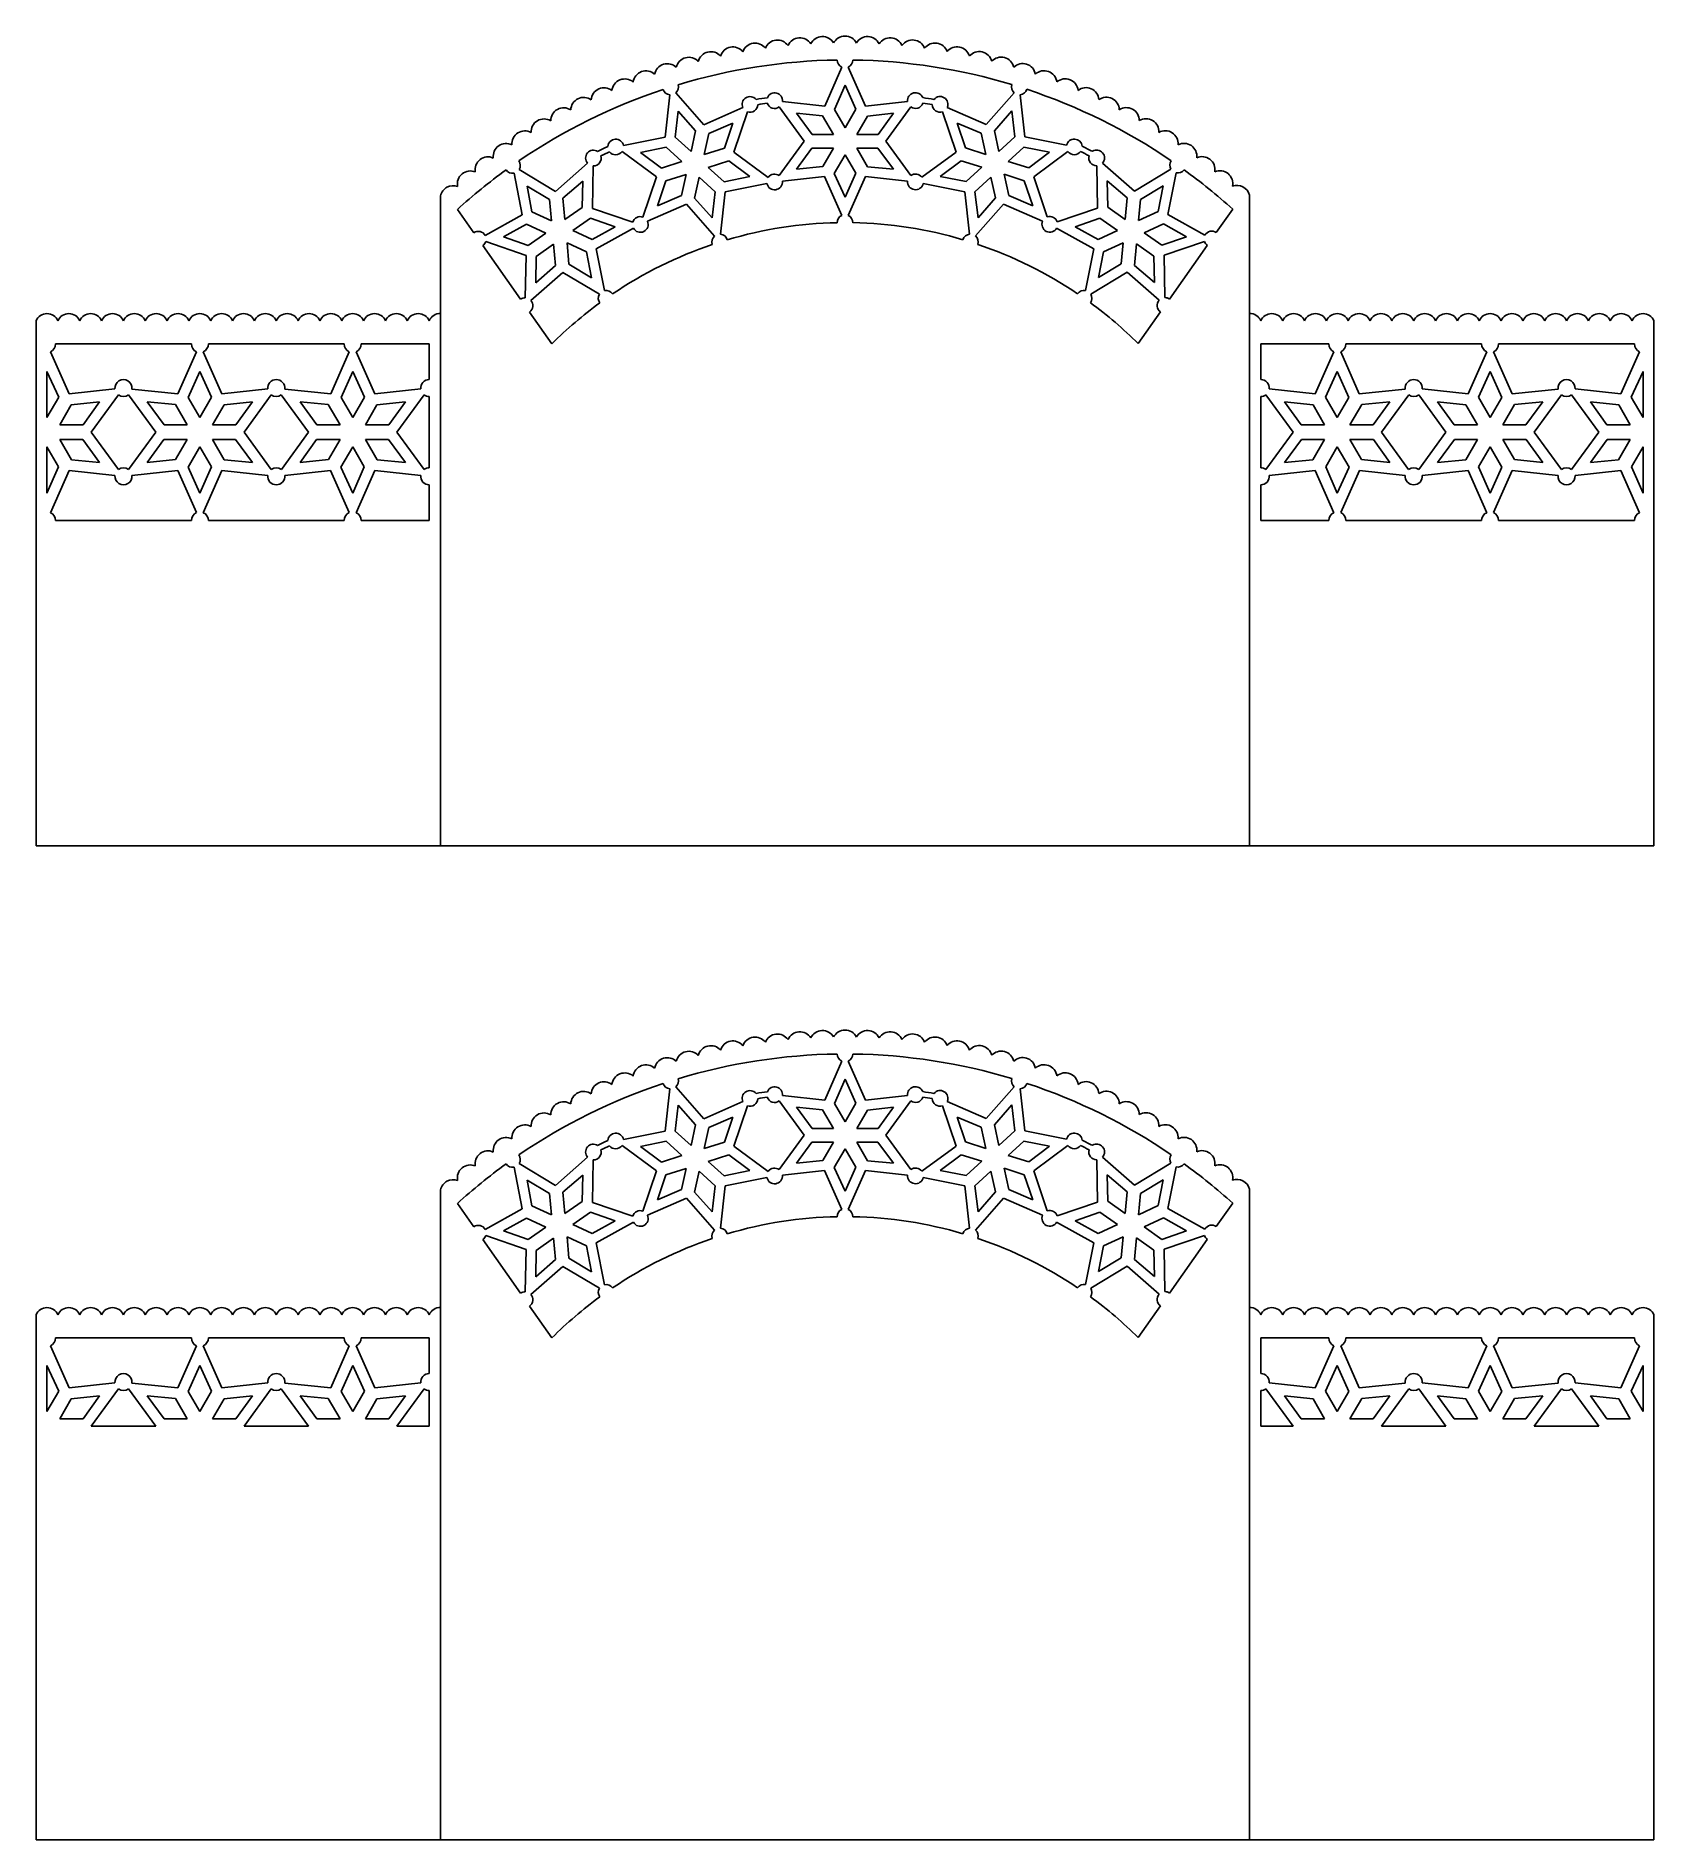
# Model space of a CAD drawing. Extents: x -395 to -135, y -172 to 118.
import ezdxf

# ---------------------------------------------------------------- set-up
doc = ezdxf.new("R2010")
doc.units = 0
doc.header["$LTSCALE"] = 0.010101
doc.layers.get('0').update_dxf_attribs({"linetype": 'CONTINUOUS'})

msp = doc.modelspace()

# ---------------------------------------------------------------- linework, layer by layer
for p, q in [((-265.119264, 113.0229), (-267.871118, 106.776849)), ((-264.108121, 113.020757), (-261.331099, 106.769588)), ((-292.77604, 108.574437), (-293.530683, 101.79048)), ((-291.802049, 108.886156), (-287.299176, 103.77548)), ((-274.677315, 107.497887), (-267.871118, 106.776849)), ((-264.61005, 110.112324), (-266.317612, 106.236566)), ((-262.87297, 106.284773), (-264.61005, 110.112324)), ((-254.545933, 107.509437), (-261.331099, 106.769588)), ((-237.417332, 108.902182), (-241.917192, 103.788853)), ((-236.443158, 108.591037), (-235.684517, 101.807526)), ((-291.914392, 101.794724), (-291.416345, 105.968396)), ((-291.416345, 105.968396), (-288.616507, 102.790633)), ((-281.033543, 106.519714), (-287.299176, 103.77548)), ((-280.285352, 105.839549), (-282.464362, 99.371337)), ((-275.180727, 106.622858), (-271.147416, 101.116657)), ((-272.405487, 105.608562), (-269.902764, 102.191891)), ((-268.222192, 105.199142), (-272.405487, 105.608562)), ((-268.222192, 105.199142), (-266.485355, 102.192898)), ((-266.317612, 106.236566), (-264.608035, 103.277507)), ((-262.87297, 106.284773), (-264.608035, 103.277507)), ((-261.022245, 105.154071), (-262.730077, 102.194004)), ((-256.811959, 105.613157), (-261.022245, 105.154071)), ((-259.258175, 102.195028), (-256.811959, 105.613157)), ((-254.042217, 106.632691), (-258.067378, 101.102135)), ((-248.932231, 105.848788), (-246.74941, 99.381861)), ((-248.18814, 106.531012), (-241.917192, 103.788853)), ((-237.801316, 105.984195), (-240.599281, 102.804782)), ((-237.30081, 101.810818), (-237.801316, 105.984195)), ((-300.221824, 100.443452), (-293.530683, 101.79048)), ((-291.914392, 101.794724), (-289.351022, 99.453093)), ((-288.616507, 102.790633), (-289.351022, 99.453093)), ((-286.487355, 102.377854), (-287.233582, 98.987094)), ((-286.487355, 102.377854), (-282.623826, 104.033368)), ((-282.623826, 104.033368), (-283.975931, 100.019756)), ((-269.902764, 102.191891), (-266.485355, 102.192898)), ((-259.258175, 102.195028), (-262.730077, 102.194004)), ((-242.728189, 102.390748), (-246.592693, 104.043985)), ((-246.592693, 104.043985), (-245.238223, 100.031171)), ((-242.728189, 102.390748), (-241.979964, 99.000429)), ((-240.599281, 102.804782), (-239.8628, 99.467676)), ((-237.30081, 101.810818), (-239.8628, 99.467676)), ((-228.992583, 100.464442), (-235.684517, 101.807526)), ((-300.436769, 99.455417), (-294.927376, 95.401337)), ((-297.488388, 99.321365), (-293.336445, 100.157214)), ((-294.122906, 96.803208), (-297.488388, 99.321365)), ((-293.336445, 100.157214), (-290.813308, 97.852336)), ((-283.975931, 100.019756), (-287.233582, 98.987094)), ((-276.943928, 95.309132), (-282.464362, 99.371337)), ((-275.172576, 95.5861), (-271.147416, 101.116657)), ((-269.956618, 100.023764), (-272.402834, 96.605634)), ((-269.956618, 100.023764), (-266.484716, 100.024787)), ((-268.192548, 97.064721), (-266.484716, 100.024787)), ((-266.341823, 95.934018), (-264.606758, 98.941285)), ((-262.897181, 95.982226), (-264.606758, 98.941285)), ((-259.312029, 100.026901), (-262.729438, 100.025894)), ((-260.992601, 97.01965), (-262.729438, 100.025894)), ((-256.809306, 96.610229), (-259.312029, 100.026901)), ((-254.034066, 95.595933), (-258.067378, 101.102135)), ((-252.267449, 95.316404), (-246.74941, 99.381861)), ((-245.238223, 100.031171), (-241.979964, 99.000429)), ((-235.877792, 100.174146), (-238.39957, 97.867781)), ((-231.725357, 99.340744), (-235.877792, 100.174146)), ((-235.089355, 96.820604), (-231.725357, 99.340744)), ((-228.777056, 99.476534), (-234.284059, 95.419207)), ((-317.800371, 96.000543), (-316.468942, 89.291126)), ((-316.975119, 96.584814), (-311.127455, 93.064774)), ((-305.982644, 97.572533), (-311.127455, 93.064774)), ((-305.064024, 97.14998), (-305.188845, 90.314349)), ((-294.122906, 96.803208), (-290.813308, 97.852336)), ((-293.415807, 94.752919), (-290.158156, 95.78558)), ((-290.904383, 92.394821), (-290.158156, 95.78558)), ((-283.268832, 97.969466), (-286.578429, 96.920338)), ((-284.055293, 94.61546), (-286.578429, 96.920338)), ((-283.268832, 97.969466), (-279.90335, 95.451309)), ((-272.402834, 96.605634), (-268.192548, 97.064721)), ((-266.341823, 95.934018), (-264.604744, 92.106468)), ((-264.604744, 92.106468), (-262.897181, 95.982226)), ((-260.992601, 97.01965), (-256.809306, 96.610229)), ((-245.944114, 97.980465), (-249.308111, 95.460325)), ((-245.944114, 97.980465), (-242.633899, 96.933288)), ((-245.155677, 94.626923), (-242.633899, 96.933288)), ((-238.305279, 92.41032), (-239.053504, 95.80064)), ((-235.795245, 94.769898), (-239.053504, 95.80064)), ((-235.089355, 96.820604), (-238.39957, 97.867781)), ((-224.148442, 97.173824), (-224.019593, 90.338268)), ((-223.230072, 97.596919), (-218.082605, 93.092192)), ((-212.237017, 96.615678), (-218.082605, 93.092192)), ((-211.411421, 96.031893), (-212.738895, 89.321693)), ((-315.714553, 93.912414), (-312.086, 91.728182)), ((-314.929347, 89.783124), (-315.714553, 93.912414)), ((-309.931576, 91.977445), (-306.748108, 94.722098)), ((-306.748108, 94.722098), (-306.825432, 90.487562)), ((-297.106385, 88.933125), (-294.927376, 95.401337)), ((-294.767912, 90.739306), (-293.415807, 94.752919)), ((-288.775231, 91.982042), (-288.040716, 95.319581)), ((-285.477346, 92.97795), (-288.040716, 95.319581)), ((-285.477346, 92.97795), (-285.975393, 88.804279)), ((-284.617295, 86.18388), (-283.861055, 92.982194)), ((-279.90335, 95.451309), (-284.055293, 94.61546)), ((-277.158188, 94.331583), (-283.861055, 92.982194)), ((-274.66886, 94.709354), (-267.883694, 95.449204)), ((-265.106672, 89.198034), (-267.883694, 95.449204)), ((-264.09553, 89.195892), (-261.343675, 95.441943)), ((-254.541493, 94.721329), (-261.343675, 95.441943)), ((-252.052612, 94.338981), (-245.348951, 92.993543)), ((-249.308111, 95.460325), (-245.155677, 94.626923)), ((-244.588705, 86.195675), (-245.348951, 92.993543)), ((-243.732659, 92.990251), (-241.170669, 95.333393)), ((-243.732659, 92.990251), (-243.232152, 88.816874)), ((-240.434188, 91.996287), (-241.170669, 95.333393)), ((-234.440775, 90.757083), (-235.795245, 94.769898)), ((-232.101237, 88.95228), (-234.284059, 95.419207)), ((-222.462928, 94.746934), (-222.383109, 90.512445)), ((-219.277843, 92.004158), (-222.462928, 94.746934)), ((-213.496007, 93.942535), (-217.123273, 91.756165)), ((-214.278779, 89.812783), (-213.496007, 93.942535)), ((-329.611448, 73.424897), (-329.611448, 92.363818)), ((-326.912029, 90.158872), (-324.269352, 86.407067)), ((-312.086, 91.728182), (-311.778653, 88.324622)), ((-309.931576, 91.977445), (-309.619328, 88.519612)), ((-306.825432, 90.487562), (-309.619328, 88.519612)), ((-298.708796, 88.122853), (-305.181523, 90.323316)), ((-296.358195, 88.25296), (-290.092562, 90.997194)), ((-290.904383, 92.394821), (-294.767912, 90.739306)), ((-285.580431, 85.87601), (-290.092562, 90.997194)), ((-285.975393, 88.804279), (-288.775231, 91.982042)), ((-243.625388, 85.888373), (-239.116276, 91.012216)), ((-243.232152, 88.816874), (-240.434188, 91.996287)), ((-232.849027, 88.271674), (-239.116276, 91.012216)), ((-238.305279, 92.41032), (-234.440775, 90.757083)), ((-230.49835, 88.142953), (-224.02692, 90.347231)), ((-222.383109, 90.512445), (-219.588053, 88.546142)), ((-219.277843, 92.004158), (-219.588053, 88.546142)), ((-217.123273, 91.756165), (-217.428614, 88.352424)), ((-202.296322, 90.195593), (-204.936787, 86.442232)), ((-199.611599, 73.424897), (-199.611599, 92.457323)), ((-322.441218, 85.986921), (-316.468942, 89.291126)), ((-319.496568, 85.742403), (-315.790691, 87.792706)), ((-315.790691, 87.792706), (-312.689449, 86.357096)), ((-314.929347, 89.783124), (-311.778653, 88.324622)), ((-305.532352, 88.746408), (-308.370799, 86.747077)), ((-305.532352, 88.746408), (-301.563679, 87.361771)), ((-301.563679, 87.361771), (-305.269556, 85.311467)), ((-298.608011, 87.123348), (-304.591305, 83.813047)), ((-230.598546, 87.143389), (-224.613301, 83.836615)), ((-223.675162, 88.770529), (-227.643018, 87.383553)), ((-227.643018, 87.383553), (-223.935934, 85.335434)), ((-223.675162, 88.770529), (-220.835537, 86.772872)), ((-214.278779, 89.812783), (-217.428614, 88.352424)), ((-213.416262, 87.822873), (-216.516659, 86.385436)), ((-209.709178, 85.774755), (-213.416262, 87.822873)), ((-206.764672, 86.021008), (-212.738895, 89.321693)), ((-322.818154, 84.346804), (-316.744827, 75.724509)), ((-322.34785, 84.980096), (-315.871611, 82.778439)), ((-315.527896, 84.357766), (-319.496568, 85.742403)), ((-315.527896, 84.357766), (-312.689449, 86.357096)), ((-314.234815, 82.616611), (-311.44092, 84.584561)), ((-311.128672, 81.126729), (-311.44092, 84.584561)), ((-306.1309, 83.32105), (-309.281595, 84.779552)), ((-308.974248, 81.375992), (-309.281595, 84.779552)), ((-305.269556, 85.311467), (-308.370799, 86.747077)), ((-223.935934, 85.335434), (-220.835537, 86.772872)), ((-223.073417, 83.345525), (-219.923582, 84.805883)), ((-220.228923, 81.402143), (-219.923582, 84.805883)), ((-218.074352, 81.15415), (-217.764143, 84.612166)), ((-214.969087, 82.645862), (-217.764143, 84.612166)), ((-213.677034, 84.387779), (-216.516659, 86.385436)), ((-213.677034, 84.387779), (-209.709178, 85.774755)), ((-206.857447, 85.014128), (-213.332388, 82.808655)), ((-206.38677, 84.381114), (-212.455015, 75.755241)), ((-315.996223, 75.954193), (-315.871611, 82.778439)), ((-314.312139, 78.382076), (-314.234815, 82.616611)), ((-305.345694, 79.19176), (-308.974248, 81.375992)), ((-306.1309, 83.32105), (-305.345694, 79.19176)), ((-303.259877, 77.103631), (-304.591305, 83.813047)), ((-225.940775, 77.126415), (-224.613301, 83.836615)), ((-223.073417, 83.345525), (-223.856188, 79.215773)), ((-223.856188, 79.215773), (-220.228923, 81.402143)), ((-214.889268, 78.411373), (-214.969087, 82.645862)), ((-213.203754, 75.984484), (-213.332388, 82.808655)), ((-315.077603, 75.53164), (-309.932792, 80.039399)), ((-311.128672, 81.126729), (-314.312139, 78.382076)), ((-304.085129, 76.519359), (-309.932792, 80.039399)), ((-225.115179, 76.54263), (-219.269591, 80.066116)), ((-214.122124, 75.561389), (-219.269591, 80.066116)), ((-218.074352, 81.15415), (-214.889268, 78.411373)), ((-329.611448, -12.119401), (-329.611448, 73.424897)), ((-315.293629, 73.664246), (-311.707147, 68.572523)), ((-213.904998, 73.694123), (-217.488478, 68.600287)), ((-199.611599, 73.424897), (-199.611599, -12.119401)), ((-394.611524, 72.247015), (-394.611524, -12.119401)), ((-134.611524, 72.247015), (-134.611524, -12.119401)), ((-392.311265, 67.289889), (-389.298858, 60.50347)), ((-369.658162, 68.544018), (-391.489295, 68.544018)), ((-368.842238, 67.292537), (-371.831324, 60.513444)), ((-367.744662, 67.289889), (-364.732255, 60.50347)), ((-345.091559, 68.544018), (-366.922692, 68.544018)), ((-344.275636, 67.292537), (-347.264721, 60.513444)), ((-343.178059, 67.289889), (-340.165652, 60.50347)), ((-342.356089, 68.544018), (-331.440523, 68.544018)), ((-331.440523, 68.544018), (-331.440523, 62.819985)), ((-197.782525, 68.544018), (-197.782525, 62.819985)), ((-186.866958, 68.544018), (-197.782525, 68.544018)), ((-186.044988, 67.289889), (-189.057395, 60.50347)), ((-184.947412, 67.292537), (-181.958326, 60.513444)), ((-184.131488, 68.544018), (-162.300355, 68.544018)), ((-161.478385, 67.289889), (-164.490792, 60.50347)), ((-160.380809, 67.292537), (-157.391723, 60.513444)), ((-159.564885, 68.544018), (-137.733752, 68.544018)), ((-136.911782, 67.289889), (-139.924189, 60.50347)), ((-390.972687, 59.977706), (-392.85703, 64.132997)), ((-392.85703, 64.132997), (-392.85703, 56.713928)), ((-368.290427, 64.132997), (-370.145194, 59.926479)), ((-366.406084, 59.977706), (-368.290427, 64.132997)), ((-343.723824, 64.132997), (-345.578591, 59.926479)), ((-341.839481, 59.977706), (-343.723824, 64.132997)), ((-187.383566, 59.977706), (-185.499223, 64.132997)), ((-185.499223, 64.132997), (-183.644456, 59.926479)), ((-162.816963, 59.977706), (-160.93262, 64.132997)), ((-160.93262, 64.132997), (-159.077853, 59.926479)), ((-138.250361, 59.977706), (-136.366017, 64.132997)), ((-136.366017, 64.132997), (-136.366017, 56.713928)), ((-381.933448, 61.304393), (-389.298858, 60.50347)), ((-379.214738, 61.297832), (-371.831324, 60.513444)), ((-357.366845, 61.304393), (-364.732255, 60.50347)), ((-354.648135, 61.297832), (-347.264721, 60.513444)), ((-332.800242, 61.304393), (-340.165652, 60.50347)), ((-196.422805, 61.304393), (-189.057395, 60.50347)), ((-174.574912, 61.297832), (-181.958326, 60.513444)), ((-171.856202, 61.304393), (-164.490792, 60.50347)), ((-150.008309, 61.297832), (-157.391723, 60.513444)), ((-147.289599, 61.304393), (-139.924189, 60.50347)), ((-390.972687, 59.977706), (-392.85703, 56.713928)), ((-388.964119, 58.749757), (-390.818887, 55.537205)), ((-384.393784, 59.24674), (-388.964119, 58.749757)), ((-387.0502, 55.537205), (-384.393784, 59.24674)), ((-381.386954, 60.35254), (-385.757961, 54.350509)), ((-379.76582, 60.348627), (-375.389496, 54.370457)), ((-372.212913, 58.800984), (-376.753673, 59.24674)), ((-376.753673, 59.24674), (-374.038105, 55.537205)), ((-372.212913, 58.800984), (-370.32857, 55.537205)), ((-370.145194, 59.926479), (-368.290427, 56.713928)), ((-366.406084, 59.977706), (-368.290427, 56.713928)), ((-364.397516, 58.749757), (-366.252284, 55.537205)), ((-359.827181, 59.24674), (-364.397516, 58.749757)), ((-362.483597, 55.537205), (-359.827181, 59.24674)), ((-356.820351, 60.35254), (-361.191358, 54.350509)), ((-355.199217, 60.348627), (-350.822893, 54.370457)), ((-347.64631, 58.800984), (-352.18707, 59.24674)), ((-352.18707, 59.24674), (-349.471502, 55.537205)), ((-347.64631, 58.800984), (-345.761967, 55.537205)), ((-345.578591, 59.926479), (-343.723824, 56.713928)), ((-341.839481, 59.977706), (-343.723824, 56.713928)), ((-339.830914, 58.749757), (-341.685681, 55.537205)), ((-335.260578, 59.24674), (-339.830914, 58.749757)), ((-337.916995, 55.537205), (-335.260578, 59.24674)), ((-332.253748, 60.35254), (-336.624755, 54.350509)), ((-331.440523, 60.084515), (-331.440523, 48.636451)), ((-197.782525, 60.084515), (-197.782525, 48.636451)), ((-196.969299, 60.35254), (-192.598292, 54.350509)), ((-191.306053, 55.537205), (-193.962469, 59.24674)), ((-193.962469, 59.24674), (-189.392134, 58.749757)), ((-189.392134, 58.749757), (-187.537366, 55.537205)), ((-187.383566, 59.977706), (-185.499223, 56.713928)), ((-183.644456, 59.926479), (-185.499223, 56.713928)), ((-181.576737, 58.800984), (-183.46108, 55.537205)), ((-181.576737, 58.800984), (-177.035977, 59.24674)), ((-177.035977, 59.24674), (-179.751545, 55.537205)), ((-174.02383, 60.348627), (-178.400154, 54.370457)), ((-172.402696, 60.35254), (-168.031689, 54.350509)), ((-166.73945, 55.537205), (-169.395866, 59.24674)), ((-169.395866, 59.24674), (-164.825531, 58.749757)), ((-164.825531, 58.749757), (-162.970763, 55.537205)), ((-162.816963, 59.977706), (-160.93262, 56.713928)), ((-159.077853, 59.926479), (-160.93262, 56.713928)), ((-157.010134, 58.800984), (-158.894477, 55.537205)), ((-157.010134, 58.800984), (-152.469374, 59.24674)), ((-152.469374, 59.24674), (-155.184942, 55.537205)), ((-149.457227, 60.348627), (-153.833552, 54.370457)), ((-147.836093, 60.35254), (-143.465086, 54.350509)), ((-142.172847, 55.537205), (-144.829263, 59.24674)), ((-144.829263, 59.24674), (-140.258928, 58.749757)), ((-140.258928, 58.749757), (-138.40416, 55.537205)), ((-138.250361, 59.977706), (-136.366017, 56.713928)), ((-387.0502, 55.537205), (-390.818887, 55.537205)), ((-374.038105, 55.537205), (-370.32857, 55.537205)), ((-362.483597, 55.537205), (-366.252284, 55.537205)), ((-349.471502, 55.537205), (-345.761967, 55.537205)), ((-337.916995, 55.537205), (-341.685681, 55.537205)), ((-191.306053, 55.537205), (-187.537366, 55.537205)), ((-179.751545, 55.537205), (-183.46108, 55.537205)), ((-166.73945, 55.537205), (-162.970763, 55.537205)), ((-155.184942, 55.537205), (-158.894477, 55.537205)), ((-142.172847, 55.537205), (-138.40416, 55.537205)), ((-388.934543, 49.919982), (-390.818887, 53.18376)), ((-387.109352, 53.18376), (-390.818887, 53.18376)), ((-384.393784, 49.474226), (-387.109352, 53.18376)), ((-381.381636, 48.372339), (-385.757961, 54.350509)), ((-379.760503, 48.368426), (-375.389496, 54.370457)), ((-374.097256, 53.18376), (-376.753673, 49.474226)), ((-374.097256, 53.18376), (-370.32857, 53.18376)), ((-372.183337, 49.971209), (-370.32857, 53.18376)), ((-364.367941, 49.919982), (-366.252284, 53.18376)), ((-362.542749, 53.18376), (-366.252284, 53.18376)), ((-359.827181, 49.474226), (-362.542749, 53.18376)), ((-356.815034, 48.372339), (-361.191358, 54.350509)), ((-355.1939, 48.368426), (-350.822893, 54.370457)), ((-349.530654, 53.18376), (-352.18707, 49.474226)), ((-349.530654, 53.18376), (-345.761967, 53.18376)), ((-347.616735, 49.971209), (-345.761967, 53.18376)), ((-339.801338, 49.919982), (-341.685681, 53.18376)), ((-337.976146, 53.18376), (-341.685681, 53.18376)), ((-335.260578, 49.474226), (-337.976146, 53.18376)), ((-332.248431, 48.372339), (-336.624755, 54.350509)), ((-196.974616, 48.372339), (-192.598292, 54.350509)), ((-193.962469, 49.474226), (-191.246901, 53.18376)), ((-191.246901, 53.18376), (-187.537366, 53.18376)), ((-189.421709, 49.919982), (-187.537366, 53.18376)), ((-181.606313, 49.971209), (-183.46108, 53.18376)), ((-179.692394, 53.18376), (-183.46108, 53.18376)), ((-179.692394, 53.18376), (-177.035977, 49.474226)), ((-174.029147, 48.368426), (-178.400154, 54.370457)), ((-172.408014, 48.372339), (-168.031689, 54.350509)), ((-169.395866, 49.474226), (-166.680298, 53.18376)), ((-166.680298, 53.18376), (-162.970763, 53.18376)), ((-164.855107, 49.919982), (-162.970763, 53.18376)), ((-157.03971, 49.971209), (-158.894477, 53.18376)), ((-155.125791, 53.18376), (-158.894477, 53.18376)), ((-155.125791, 53.18376), (-152.469374, 49.474226)), ((-149.462544, 48.368426), (-153.833552, 54.370457)), ((-147.841411, 48.372339), (-143.465086, 54.350509)), ((-144.829263, 49.474226), (-142.113695, 53.18376)), ((-142.113695, 53.18376), (-138.40416, 53.18376)), ((-140.288504, 49.919982), (-138.40416, 53.18376)), ((-391.002262, 48.794487), (-392.85703, 52.007038)), ((-392.85703, 52.007038), (-392.85703, 44.587968)), ((-388.934543, 49.919982), (-384.393784, 49.474226)), ((-376.753673, 49.474226), (-372.183337, 49.971209)), ((-370.17477, 48.74326), (-368.290427, 52.007038)), ((-366.43566, 48.794487), (-368.290427, 52.007038)), ((-364.367941, 49.919982), (-359.827181, 49.474226)), ((-352.18707, 49.474226), (-347.616735, 49.971209)), ((-345.608167, 48.74326), (-343.723824, 52.007038)), ((-341.869057, 48.794487), (-343.723824, 52.007038)), ((-339.801338, 49.919982), (-335.260578, 49.474226)), ((-189.421709, 49.919982), (-193.962469, 49.474226)), ((-187.35399, 48.794487), (-185.499223, 52.007038)), ((-183.61488, 48.74326), (-185.499223, 52.007038)), ((-177.035977, 49.474226), (-181.606313, 49.971209)), ((-164.855107, 49.919982), (-169.395866, 49.474226)), ((-162.787388, 48.794487), (-160.93262, 52.007038)), ((-159.048277, 48.74326), (-160.93262, 52.007038)), ((-152.469374, 49.474226), (-157.03971, 49.971209)), ((-140.288504, 49.919982), (-144.829263, 49.474226)), ((-138.220785, 48.794487), (-136.366017, 52.007038)), ((-136.366017, 52.007038), (-136.366017, 44.587968)), ((-392.85703, 44.587968), (-391.002262, 48.794487)), ((-392.305218, 41.428429), (-389.316133, 48.207522)), ((-381.932718, 47.423134), (-389.316133, 48.207522)), ((-379.214009, 47.416573), (-371.848599, 48.217496)), ((-368.836192, 41.431077), (-371.848599, 48.217496)), ((-370.17477, 48.74326), (-368.290427, 44.587968)), ((-368.290427, 44.587968), (-366.43566, 48.794487)), ((-367.738615, 41.428429), (-364.74953, 48.207522)), ((-357.366116, 47.423134), (-364.74953, 48.207522)), ((-354.647406, 47.416573), (-347.281996, 48.217496)), ((-344.269589, 41.431077), (-347.281996, 48.217496)), ((-345.608167, 48.74326), (-343.723824, 44.587968)), ((-343.723824, 44.587968), (-341.869057, 48.794487)), ((-343.172013, 41.428429), (-340.182927, 48.207522)), ((-332.799513, 47.423134), (-340.182927, 48.207522)), ((-196.423534, 47.423134), (-189.04012, 48.207522)), ((-186.051035, 41.428429), (-189.04012, 48.207522)), ((-185.499223, 44.587968), (-187.35399, 48.794487)), ((-183.61488, 48.74326), (-185.499223, 44.587968)), ((-184.953458, 41.431077), (-181.941051, 48.217496)), ((-174.575641, 47.416573), (-181.941051, 48.217496)), ((-171.856932, 47.423134), (-164.473517, 48.207522)), ((-161.484432, 41.428429), (-164.473517, 48.207522)), ((-160.93262, 44.587968), (-162.787388, 48.794487)), ((-159.048277, 48.74326), (-160.93262, 44.587968)), ((-160.386855, 41.431077), (-157.374448, 48.217496)), ((-150.009038, 47.416573), (-157.374448, 48.217496)), ((-147.290329, 47.423134), (-139.906914, 48.207522)), ((-136.917829, 41.428429), (-139.906914, 48.207522)), ((-136.366017, 44.587968), (-138.220785, 48.794487)), ((-331.440523, 45.90098), (-331.440523, 40.176948)), ((-197.782525, 45.90098), (-197.782525, 40.176948)), ((-369.658162, 40.176948), (-391.489295, 40.176948)), ((-345.091559, 40.176948), (-366.922692, 40.176948)), ((-342.356089, 40.176948), (-331.440523, 40.176948)), ((-186.866958, 40.176948), (-197.782525, 40.176948)), ((-184.131488, 40.176948), (-162.300355, 40.176948)), ((-159.564885, 40.176948), (-137.733752, 40.176948)), ((-394.611524, -12.119401), (-134.611524, -12.119401)), ((-265.119264, -46.703206), (-267.871118, -52.949257)), ((-264.108121, -46.705348), (-261.331099, -52.956518)), ((-292.77604, -51.151669), (-293.530683, -57.935626)), ((-291.802049, -50.83995), (-287.299176, -55.950626)), ((-264.61005, -49.613782), (-266.317612, -53.48954)), ((-262.87297, -53.441332), (-264.61005, -49.613782)), ((-237.417332, -50.823924), (-241.917192, -55.937253)), ((-236.443158, -51.135069), (-235.684517, -57.91858)), ((-291.914392, -57.931382), (-291.416345, -53.75771)), ((-291.416345, -53.75771), (-288.616507, -56.935473)), ((-281.033543, -53.206391), (-287.299176, -55.950626)), ((-280.285352, -53.886556), (-282.464362, -60.354769)), ((-275.180727, -53.103248), (-271.147416, -58.609449)), ((-274.673301, -52.228644), (-267.871118, -52.949257)), ((-268.222192, -54.526964), (-272.405487, -54.117544)), ((-272.405487, -54.117544), (-269.902764, -57.534215)), ((-268.222192, -54.526964), (-266.485355, -57.533208)), ((-266.317612, -53.48954), (-264.608035, -56.448599)), ((-262.87297, -53.441332), (-264.608035, -56.448599)), ((-261.022245, -54.572035), (-262.730077, -57.532101)), ((-254.545933, -52.216668), (-261.331099, -52.956518)), ((-256.811959, -54.112949), (-261.022245, -54.572035)), ((-259.258175, -57.531078), (-256.811959, -54.112949)), ((-254.042217, -53.093415), (-258.067378, -58.623971)), ((-248.932231, -53.877317), (-246.74941, -60.344244)), ((-248.184441, -53.196711), (-241.917192, -55.937253)), ((-237.801316, -53.741911), (-240.599281, -56.921324)), ((-237.30081, -57.915288), (-237.801316, -53.741911)), ((-300.221824, -59.282654), (-293.530683, -57.935626)), ((-291.914392, -57.931382), (-289.351022, -60.273013)), ((-288.616507, -56.935473), (-289.351022, -60.273013)), ((-286.487355, -57.348252), (-287.233582, -60.739012)), ((-286.487355, -57.348252), (-282.623826, -55.692738)), ((-282.623826, -55.692738), (-283.975931, -59.70635)), ((-269.902764, -57.534215), (-266.485355, -57.533208)), ((-259.258175, -57.531078), (-262.730077, -57.532101)), ((-246.592693, -55.68212), (-245.238223, -59.694935)), ((-242.728189, -57.335357), (-246.592693, -55.68212)), ((-242.728189, -57.335357), (-241.979964, -60.725677)), ((-240.599281, -56.921324), (-239.8628, -60.25843)), ((-237.30081, -57.915288), (-239.8628, -60.25843)), ((-228.992583, -59.261664), (-235.684517, -57.91858)), ((-300.436769, -60.270689), (-294.927376, -64.324769)), ((-297.488388, -60.404741), (-293.336445, -59.568892)), ((-294.122906, -62.922898), (-297.488388, -60.404741)), ((-293.336445, -59.568892), (-290.813308, -61.87377)), ((-283.975931, -59.70635), (-287.233582, -60.739012)), ((-276.943928, -64.416973), (-282.464362, -60.354769)), ((-275.172576, -64.140006), (-271.147416, -58.609449)), ((-269.956618, -59.702342), (-272.402834, -63.120472)), ((-269.956618, -59.702342), (-266.484716, -59.701319)), ((-268.192548, -62.661385), (-266.484716, -59.701319)), ((-266.341823, -63.792088), (-264.606758, -60.784821)), ((-262.897181, -63.74388), (-264.606758, -60.784821)), ((-259.312029, -59.699205), (-262.729438, -59.700212)), ((-260.992601, -62.706456), (-262.729438, -59.700212)), ((-256.809306, -63.115877), (-259.312029, -59.699205)), ((-254.034066, -64.130172), (-258.067378, -58.623971)), ((-252.267449, -64.409702), (-246.74941, -60.344244)), ((-245.238223, -59.694935), (-241.979964, -60.725677)), ((-235.877792, -59.55196), (-238.39957, -61.858325)), ((-231.725357, -60.385362), (-235.877792, -59.55196)), ((-235.089355, -62.905502), (-231.725357, -60.385362)), ((-228.777056, -60.249572), (-234.284059, -64.306898)), ((-317.800371, -63.725563), (-316.468942, -70.43498)), ((-316.975119, -63.141292), (-311.127455, -66.661332)), ((-305.982644, -62.153572), (-311.127455, -66.661332)), ((-305.064024, -62.576126), (-305.188845, -69.411757)), ((-294.122906, -62.922898), (-290.813308, -61.87377)), ((-283.268832, -61.756639), (-286.578429, -62.805768)), ((-284.055293, -65.110646), (-286.578429, -62.805768)), ((-283.268832, -61.756639), (-279.90335, -64.274797)), ((-272.402834, -63.120472), (-268.192548, -62.661385)), ((-264.604744, -67.619638), (-262.897181, -63.74388)), ((-260.992601, -62.706456), (-256.809306, -63.115877)), ((-245.944114, -61.745641), (-249.308111, -64.265781)), ((-245.944114, -61.745641), (-242.633899, -62.792818)), ((-245.155677, -65.099183), (-242.633899, -62.792818)), ((-235.089355, -62.905502), (-238.39957, -61.858325)), ((-224.148442, -62.552282), (-224.019593, -69.387838)), ((-223.230072, -62.129187), (-218.082605, -66.633914)), ((-212.237017, -63.110428), (-218.082605, -66.633914)), ((-211.411421, -63.694213), (-212.738895, -70.404413)), ((-315.714553, -65.813692), (-312.086, -67.997924)), ((-314.929347, -69.942982), (-315.714553, -65.813692)), ((-309.931576, -67.748661), (-306.748108, -65.004008)), ((-306.748108, -65.004008), (-306.825432, -69.238544)), ((-297.106385, -70.792981), (-294.927376, -64.324769)), ((-294.767912, -68.986799), (-293.415807, -64.973187)), ((-293.415807, -64.973187), (-290.158156, -63.940526)), ((-290.904383, -67.331285), (-290.158156, -63.940526)), ((-288.775231, -67.744064), (-288.040716, -64.406525)), ((-285.477346, -66.748156), (-288.040716, -64.406525)), ((-279.90335, -64.274797), (-284.055293, -65.110646)), ((-277.158188, -65.394523), (-283.861055, -66.743912)), ((-274.66886, -65.016752), (-267.883694, -64.276902)), ((-265.106672, -70.528072), (-267.883694, -64.276902)), ((-266.341823, -63.792088), (-264.604744, -67.619638)), ((-264.09553, -70.530214), (-261.343675, -64.284163)), ((-254.541493, -65.004776), (-261.343675, -64.284163)), ((-252.052612, -65.387125), (-245.348951, -66.732563)), ((-249.308111, -64.265781), (-245.155677, -65.099183)), ((-243.732659, -66.735855), (-241.170669, -64.392713)), ((-240.434188, -67.729819), (-241.170669, -64.392713)), ((-238.305279, -67.315785), (-239.053504, -63.925466)), ((-235.795245, -64.956208), (-239.053504, -63.925466)), ((-234.440775, -68.969022), (-235.795245, -64.956208)), ((-232.101237, -70.773825), (-234.284059, -64.306898)), ((-222.462928, -64.979171), (-222.383109, -69.21366)), ((-219.277843, -67.721948), (-222.462928, -64.979171)), ((-213.496007, -65.783571), (-217.123273, -67.969941)), ((-214.278779, -69.913323), (-213.496007, -65.783571)), ((-329.611448, -86.301209), (-329.611448, -67.362288)), ((-312.086, -67.997924), (-311.778653, -71.401484)), ((-309.931576, -67.748661), (-309.619328, -71.206494)), ((-306.825432, -69.238544), (-309.619328, -71.206494)), ((-298.708796, -71.603253), (-305.181523, -69.40279)), ((-296.358195, -71.473146), (-290.092562, -68.728912)), ((-290.904383, -67.331285), (-294.767912, -68.986799)), ((-285.580431, -73.850096), (-290.092562, -68.728912)), ((-285.975393, -70.921827), (-288.775231, -67.744064)), ((-285.477346, -66.748156), (-285.975393, -70.921827)), ((-284.617295, -73.542226), (-283.861055, -66.743912)), ((-244.588705, -73.53043), (-245.348951, -66.732563)), ((-243.732659, -66.735855), (-243.232152, -70.909232)), ((-243.625388, -73.837733), (-239.116276, -68.71389)), ((-243.232152, -70.909232), (-240.434188, -67.729819)), ((-232.849027, -71.454431), (-239.116276, -68.71389)), ((-238.305279, -67.315785), (-234.440775, -68.969022)), ((-230.49835, -71.583153), (-224.02692, -69.378875)), ((-222.383109, -69.21366), (-219.588053, -71.179964)), ((-219.277843, -67.721948), (-219.588053, -71.179964)), ((-217.123273, -67.969941), (-217.428614, -71.373681)), ((-202.296322, -69.530513), (-204.936787, -73.283874)), ((-199.611599, -86.301209), (-199.611599, -67.268783)), ((-326.912029, -69.567234), (-324.269352, -73.319038)), ((-322.441218, -73.739185), (-316.468942, -70.43498)), ((-319.496568, -73.983703), (-315.790691, -71.9334)), ((-315.790691, -71.9334), (-312.689449, -73.36901)), ((-314.929347, -69.942982), (-311.778653, -71.401484)), ((-305.532352, -70.979698), (-308.370799, -72.979029)), ((-305.532352, -70.979698), (-301.563679, -72.364335)), ((-301.563679, -72.364335), (-305.269556, -74.414639)), ((-223.675162, -70.955577), (-227.643018, -72.342553)), ((-227.643018, -72.342553), (-223.935934, -74.390671)), ((-223.675162, -70.955577), (-220.835537, -72.953234)), ((-214.278779, -69.913323), (-217.428614, -71.373681)), ((-213.416262, -71.903232), (-216.516659, -73.34067)), ((-209.709178, -73.951351), (-213.416262, -71.903232)), ((-206.764672, -73.705098), (-212.738895, -70.404413)), ((-322.34785, -74.74601), (-315.871611, -76.947667)), ((-315.527896, -75.36834), (-319.496568, -73.983703)), ((-315.527896, -75.36834), (-312.689449, -73.36901)), ((-314.234815, -77.109495), (-311.44092, -75.141545)), ((-311.128672, -78.599377), (-311.44092, -75.141545)), ((-308.974248, -78.350114), (-309.281595, -74.946554)), ((-306.1309, -76.405056), (-309.281595, -74.946554)), ((-305.269556, -74.414639), (-308.370799, -72.979029)), ((-298.608011, -72.602757), (-304.591305, -75.913059)), ((-230.598546, -72.582717), (-224.613301, -75.889491)), ((-223.935934, -74.390671), (-220.835537, -72.953234)), ((-223.073417, -76.380581), (-219.923582, -74.920222)), ((-220.228923, -78.323963), (-219.923582, -74.920222)), ((-218.074352, -78.571956), (-217.764143, -75.11394)), ((-214.969087, -77.080243), (-217.764143, -75.11394)), ((-213.677034, -75.338327), (-216.516659, -73.34067)), ((-213.677034, -75.338327), (-209.709178, -73.951351)), ((-206.857447, -74.711977), (-213.332388, -76.917451)), ((-206.38677, -75.344992), (-212.455015, -83.970865)), ((-322.818154, -75.379302), (-316.744827, -84.001597)), ((-315.996223, -83.771912), (-315.871611, -76.947667)), ((-314.312139, -81.34403), (-314.234815, -77.109495)), ((-306.1309, -76.405056), (-305.345694, -80.534346)), ((-303.259877, -82.622475), (-304.591305, -75.913059)), ((-225.940775, -82.599691), (-224.613301, -75.889491)), ((-223.073417, -76.380581), (-223.856188, -80.510333)), ((-214.889268, -81.314732), (-214.969087, -77.080243)), ((-213.203754, -83.741622), (-213.332388, -76.917451)), ((-315.077603, -84.194466), (-309.932792, -79.686706)), ((-311.128672, -78.599377), (-314.312139, -81.34403)), ((-304.085129, -83.206747), (-309.932792, -79.686706)), ((-305.345694, -80.534346), (-308.974248, -78.350114)), ((-225.115179, -83.183476), (-219.269591, -79.65999)), ((-223.856188, -80.510333), (-220.228923, -78.323963)), ((-214.122124, -84.164717), (-219.269591, -79.65999)), ((-218.074352, -78.571956), (-214.889268, -81.314732)), ((-329.611448, -171.845507), (-329.611448, -86.301209)), ((-315.293629, -86.06186), (-311.707147, -91.153583)), ((-213.904998, -86.031983), (-217.488478, -91.125819)), ((-199.611599, -171.845507), (-199.611599, -86.301209)), ((-394.611524, -87.479091), (-394.611524, -171.845507)), ((-134.611524, -87.479091), (-134.611524, -171.845507)), ((-392.311265, -92.436217), (-389.298858, -99.222636)), ((-369.658162, -91.182088), (-391.489295, -91.182088)), ((-368.842238, -92.433568), (-371.831324, -99.212662)), ((-367.744662, -92.436217), (-364.732255, -99.222636)), ((-345.091559, -91.182088), (-366.922692, -91.182088)), ((-344.275636, -92.433568), (-347.264721, -99.212662)), ((-343.178059, -92.436217), (-340.165652, -99.222636)), ((-342.356089, -91.182088), (-331.440523, -91.182088)), ((-331.440523, -91.182088), (-331.440523, -96.90612)), ((-197.782525, -91.182088), (-197.782525, -96.90612)), ((-186.866958, -91.182088), (-197.782525, -91.182088)), ((-186.044988, -92.436217), (-189.057395, -99.222636)), ((-184.947412, -92.433568), (-181.958326, -99.212662)), ((-184.131488, -91.182088), (-162.300355, -91.182088)), ((-161.478385, -92.436217), (-164.490792, -99.222636)), ((-160.380809, -92.433568), (-157.391723, -99.212662)), ((-159.564885, -91.182088), (-137.733752, -91.182088)), ((-136.911782, -92.436217), (-139.924189, -99.222636)), ((-390.972687, -99.7484), (-392.85703, -95.593108)), ((-392.85703, -95.593108), (-392.85703, -103.012178)), ((-368.290427, -95.593108), (-370.145194, -99.799627)), ((-366.406084, -99.7484), (-368.290427, -95.593108)), ((-343.723824, -95.593108), (-345.578591, -99.799627)), ((-341.839481, -99.7484), (-343.723824, -95.593108)), ((-187.383566, -99.7484), (-185.499223, -95.593108)), ((-185.499223, -95.593108), (-183.644456, -99.799627)), ((-162.816963, -99.7484), (-160.93262, -95.593108)), ((-160.93262, -95.593108), (-159.077853, -99.799627)), ((-138.250361, -99.7484), (-136.366017, -95.593108)), ((-136.366017, -95.593108), (-136.366017, -103.012178)), ((-381.933448, -98.421713), (-389.298858, -99.222636)), ((-379.214738, -98.428274), (-371.831324, -99.212662)), ((-357.366845, -98.421713), (-364.732255, -99.222636)), ((-354.648135, -98.428274), (-347.264721, -99.212662)), ((-332.800242, -98.421713), (-340.165652, -99.222636)), ((-196.422805, -98.421713), (-189.057395, -99.222636)), ((-174.574912, -98.428274), (-181.958326, -99.212662)), ((-171.856202, -98.421713), (-164.490792, -99.222636)), ((-150.008309, -98.428274), (-157.391723, -99.212662)), ((-147.289599, -98.421713), (-139.924189, -99.222636)), ((-390.972687, -99.7484), (-392.85703, -103.012178)), ((-388.964119, -100.976349), (-390.818887, -104.1889)), ((-384.393784, -100.479366), (-388.964119, -100.976349)), ((-387.0502, -104.1889), (-384.393784, -100.479366)), ((-381.386954, -99.373566), (-385.757961, -105.375597)), ((-379.76582, -99.377478), (-375.374893, -105.375597)), ((-372.212913, -100.925122), (-376.753673, -100.479366)), ((-376.753673, -100.479366), (-374.038105, -104.1889)), ((-372.212913, -100.925122), (-370.32857, -104.1889)), ((-370.145194, -99.799627), (-368.290427, -103.012178)), ((-366.406084, -99.7484), (-368.290427, -103.012178)), ((-364.397516, -100.976349), (-366.252284, -104.1889)), ((-359.827181, -100.479366), (-364.397516, -100.976349)), ((-362.483597, -104.1889), (-359.827181, -100.479366)), ((-356.820351, -99.373566), (-361.191358, -105.375597)), ((-355.199217, -99.377478), (-350.80829, -105.375597)), ((-347.64631, -100.925122), (-352.18707, -100.479366)), ((-352.18707, -100.479366), (-349.471502, -104.1889)), ((-347.64631, -100.925122), (-345.761967, -104.1889)), ((-345.578591, -99.799627), (-343.723824, -103.012178)), ((-341.839481, -99.7484), (-343.723824, -103.012178)), ((-339.830914, -100.976349), (-341.685681, -104.1889)), ((-335.260578, -100.479366), (-339.830914, -100.976349)), ((-337.916995, -104.1889), (-335.260578, -100.479366)), ((-332.253748, -99.373566), (-336.624755, -105.375597)), ((-331.440523, -99.641591), (-331.440523, -105.375597)), ((-197.782525, -99.641591), (-197.782525, -105.375597)), ((-196.969299, -99.373566), (-192.598292, -105.375597)), ((-191.306053, -104.1889), (-193.962469, -100.479366)), ((-193.962469, -100.479366), (-189.392134, -100.976349)), ((-189.392134, -100.976349), (-187.537366, -104.1889)), ((-187.383566, -99.7484), (-185.499223, -103.012178)), ((-183.644456, -99.799627), (-185.499223, -103.012178)), ((-181.576737, -100.925122), (-183.46108, -104.1889)), ((-181.576737, -100.925122), (-177.035977, -100.479366)), ((-177.035977, -100.479366), (-179.751545, -104.1889)), ((-174.02383, -99.377478), (-178.414757, -105.375597)), ((-172.402696, -99.373566), (-168.031689, -105.375597)), ((-166.73945, -104.1889), (-169.395866, -100.479366)), ((-169.395866, -100.479366), (-164.825531, -100.976349)), ((-164.825531, -100.976349), (-162.970763, -104.1889)), ((-162.816963, -99.7484), (-160.93262, -103.012178)), ((-159.077853, -99.799627), (-160.93262, -103.012178)), ((-157.010134, -100.925122), (-158.894477, -104.1889)), ((-157.010134, -100.925122), (-152.469374, -100.479366)), ((-152.469374, -100.479366), (-155.184942, -104.1889)), ((-149.457227, -99.377478), (-153.848154, -105.375597)), ((-147.836093, -99.373566), (-143.465086, -105.375597)), ((-142.172847, -104.1889), (-144.829263, -100.479366)), ((-144.829263, -100.479366), (-140.258928, -100.976349)), ((-140.258928, -100.976349), (-138.40416, -104.1889)), ((-138.250361, -99.7484), (-136.366017, -103.012178)), ((-387.0502, -104.1889), (-390.818887, -104.1889)), ((-374.038105, -104.1889), (-370.32857, -104.1889)), ((-362.483597, -104.1889), (-366.252284, -104.1889)), ((-349.471502, -104.1889), (-345.761967, -104.1889)), ((-337.916995, -104.1889), (-341.685681, -104.1889)), ((-191.306053, -104.1889), (-187.537366, -104.1889)), ((-179.751545, -104.1889), (-183.46108, -104.1889)), ((-166.73945, -104.1889), (-162.970763, -104.1889)), ((-155.184942, -104.1889), (-158.894477, -104.1889)), ((-142.172847, -104.1889), (-138.40416, -104.1889)), ((-385.757961, -105.375597), (-375.374893, -105.375597)), ((-361.191358, -105.375597), (-350.80829, -105.375597)), ((-336.624755, -105.375597), (-331.440523, -105.375597)), ((-192.598292, -105.375597), (-197.782525, -105.375597)), ((-168.031689, -105.375597), (-178.414757, -105.375597)), ((-143.465086, -105.375597), (-153.848154, -105.375597)), ((-394.611524, -171.845507), (-134.611524, -171.845507))]:
    msp.add_line(p, q)
for centre, radius, start, end in [((-282.628272, 114.195372), 2.073738, 39.201968, 163.040944), ((-279.06497, 114.818179), 2.073738, 36.936521, 160.626467), ((-275.47776, 115.304893), 2.073738, 34.59917, 158.516938), ((-271.8694, 115.65468), 2.073738, 31.871304, 156.474504), ((-268.231805, 115.866956), 2.073738, 30.354082, 154.808252), ((-264.612449, 115.93925), 2.073738, 27.482056, 151.934499), ((-260.991686, 115.86909), 2.073738, 25.225515, 149.679685), ((-257.353967, 115.658957), 2.073738, 23.559264, 148.162463), ((-253.745401, 115.311297), 2.073738, 21.51683, 145.434598), ((-250.157905, 114.826697), 2.073738, 19.407301, 143.097246), ((-246.594237, 114.20599), 2.073738, 16.992824, 140.831799), ((-293.173858, 111.506824), 2.073738, 45.742533, 169.364866), ((-289.703839, 112.535213), 2.073738, 42.831861, 167.27332), ((-264.529516, 21.150762), 93.02525, 90.826416, 106.812629), ((-286.172961, 113.435244), 2.073738, 41.16561, 165.768809), ((-264.611247, 114.175976), 1.260026, 180.438378, 246.222907), ((-264.611247, 114.175976), 1.260026, 293.534319, 359.593239), ((-264.638153, 21.15073), 93.02525, 73.221139, 89.207352), ((-243.0491, 113.447952), 2.073738, 14.264958, 138.868158), ((-239.517692, 112.550001), 2.073738, 12.760448, 137.201906), ((-236.047068, 111.523658), 2.073738, 10.668902, 134.291235), ((-300.004791, 109.05053), 2.073738, 49.408601, 174.011801), ((-296.600232, 110.349044), 2.073738, 47.9756, 172.34555), ((-292.640071, 109.827105), 1.260026, 311.688692, 17.198516), ((-236.579865, 109.843625), 1.260026, 162.835251, 228.345075), ((-232.620012, 110.367898), 2.073738, 7.688218, 132.058167), ((-229.214688, 109.07139), 2.073738, 6.021966, 130.625166), ((-264.529516, 21.150762), 93.02525, 108.364782, 124.350371), ((-306.611387, 106.085917), 2.073738, 54.550944, 178.24089), ((-303.340038, 107.629706), 2.073738, 52.136467, 175.975443), ((-292.640071, 109.827105), 1.260026, 197.976744, 263.805145), ((-279.883088, 107.033638), 1.260026, 39.429691, 204.070958), ((-264.529516, 21.150762), 87.867875, 98.219555, 99.419311), ((-275.925312, 107.639351), 1.260026, 353.810861, 157.77253), ((-253.293332, 107.64602), 1.260026, 22.261237, 186.222907), ((-264.638153, 21.15073), 87.867875, 80.614456, 81.814213), ((-249.335199, 107.04264), 1.260026, 335.962809, 140.604077), ((-236.579865, 109.843625), 1.260026, 276.228622, 342.057024), ((-264.638153, 21.15073), 93.02525, 55.683397, 71.668986), ((-225.878604, 107.652532), 2.073738, 4.058325, 127.8973), ((-222.606346, 106.110671), 2.073738, 1.792878, 125.482824), ((-312.974762, 102.624209), 2.073738, 58.702907, 183.306107), ((-309.823873, 104.417115), 2.073738, 56.660473, 180.578241), ((-279.883088, 107.033638), 1.260026, 251.38237, 358.030068), ((-264.529516, 21.150762), 86.988963, 98.318747, 99.32439), ((-275.925312, 107.639351), 1.260026, 199.224094, 306.222907), ((-253.293332, 107.64602), 1.260026, 233.534319, 340.809674), ((-264.638153, 21.15073), 86.988963, 80.709377, 81.71502), ((-249.335199, 107.04264), 1.260026, 182.0037, 288.651397), ((-219.392878, 104.443763), 2.073738, 359.455526, 123.373294), ((-216.240932, 102.652714), 2.073738, 356.727661, 121.330861), ((-316.070325, 100.702062), 2.073738, 60.369159, 184.823328), ((-301.457067, 100.194779), 1.260026, 11.38237, 175.747096), ((-227.757193, 100.216496), 1.260026, 4.286671, 168.651397), ((-213.144237, 100.732392), 2.073738, 355.210439, 119.664609), ((-321.987785, 96.533953), 2.073738, 65.496478, 189.950648), ((-319.070335, 98.676006), 2.073738, 63.242912, 187.057346), ((-305.04102, 98.409796), 1.260026, 57.404257, 221.642468), ((-305.04102, 98.409796), 1.260026, 268.95388, 15.952693), ((-264.529516, 21.150762), 87.867875, 115.757476, 116.957232), ((-264.529516, 21.150762), 86.988963, 115.852397, 116.85804), ((-301.457067, 100.194779), 1.260026, 217.146719, 324.070958), ((-227.757193, 100.216496), 1.260026, 215.962809, 322.887048), ((-264.638153, 21.15073), 86.988963, 63.175728, 64.181371), ((-264.638153, 21.15073), 87.867875, 63.076535, 64.276292), ((-224.172189, 98.433626), 1.260026, 164.081074, 271.079887), ((-224.172189, 98.433626), 1.260026, 318.391299, 122.629511), ((-210.143034, 98.708104), 2.073738, 352.976422, 116.790856), ((-207.224322, 96.567771), 2.073738, 350.08312, 114.53729), ((-324.840145, 94.266531), 2.073738, 67.0137, 191.616899), ((-264.529516, 21.150762), 93.02525, 125.902524, 132.113207), ((-318.054649, 97.234645), 1.260026, 215.514486, 281.642468), ((-318.054649, 97.234645), 1.260026, 328.95388, 34.738409), ((-275.921462, 94.572771), 1.260026, 53.534319, 144.239269), ((-253.289481, 94.57944), 1.260026, 35.794499, 126.222907), ((-211.15787, 97.266145), 1.260026, 145.295358, 211.079887), ((-211.15787, 97.266145), 1.260026, 258.391299, 324.519282), ((-264.638153, 21.15073), 93.02525, 47.92056, 54.131243), ((-204.370626, 94.302031), 2.073738, 348.416868, 113.020068), ((-327.589447, 91.903492), 2.073738, 69.741565, 167.174699), ((-275.921462, 94.572771), 1.260026, 191.035395, 6.222907), ((-253.289481, 94.57944), 1.260026, 173.534319, 348.998373), ((-201.619932, 91.940612), 2.073738, 14.428324, 110.292202), ((-297.50865, 87.739036), 1.260026, 71.38237, 162.265275), ((-297.50865, 87.739036), 1.260026, 209.250633, 24.070958), ((-264.529516, 21.150762), 66.892095, 91.142689, 106.509322), ((-264.603546, 88.042816), 1.260026, 113.534319, 180.627948), ((-264.603546, 88.042816), 1.260026, 359.40582, 66.222907), ((-264.638153, 21.15073), 66.892095, 73.524446, 88.891079), ((-231.698269, 87.758429), 1.260026, 155.962809, 330.783134), ((-231.698269, 87.758429), 1.260026, 17.768493, 108.651397), ((-323.543753, 85.376936), 1.260026, 28.95388, 125.159903), ((-323.543753, 85.376936), 1.260026, 305.159903, 341.642468), ((-264.529516, 21.150762), 66.892095, 108.667465, 124.034098), ((-284.747451, 84.930594), 1.260026, 131.38237, 198.83467), ((-284.747451, 84.930594), 1.260026, 16.342117, 84.070958), ((-244.45781, 84.942467), 1.260026, 95.962809, 163.69165), ((-244.45781, 84.942467), 1.260026, 341.199098, 48.651397), ((-264.638153, 21.15073), 66.892095, 55.999669, 71.366303), ((-205.661778, 85.411673), 1.260026, 198.391299, 234.873864), ((-205.661778, 85.411673), 1.260026, 54.873864, 151.079887), ((-316.019228, 74.694378), 1.260026, 88.95388, 125.159903), ((-316.019228, 74.694378), 1.260026, 305.159903, 41.642468), ((-303.005598, 75.869529), 1.260026, 148.95388, 215.770967), ((-303.005598, 75.869529), 1.260026, 34.548839, 101.642468), ((-226.194326, 75.892163), 1.260026, 78.391299, 145.484928), ((-226.194326, 75.892163), 1.260026, 324.2628, 31.079887), ((-213.180006, 74.724682), 1.260026, 138.391299, 234.873864), ((-213.180006, 74.724682), 1.260026, 54.873864, 91.079887), ((-392.856772, 71.531223), 1.895129, 22.191338, 157.808662), ((-389.347267, 71.531223), 1.895129, 22.191338, 157.808662), ((-385.837763, 71.531223), 1.895129, 22.191338, 157.808662), ((-382.328259, 71.531223), 1.895129, 22.191338, 157.808662), ((-378.818755, 71.531223), 1.895129, 22.191338, 157.808662), ((-375.309251, 71.531223), 1.895129, 22.191338, 157.808662), ((-371.799747, 71.531223), 1.895129, 22.191338, 157.808662), ((-368.290242, 71.531223), 1.895129, 90, 157.808662), ((-368.290242, 71.531223), 1.895129, 22.191338, 90), ((-364.780738, 71.531223), 1.895129, 22.191338, 157.808662), ((-361.271234, 71.531223), 1.895129, 22.191338, 157.808662), ((-357.76173, 71.531223), 1.895129, 22.191338, 157.808662), ((-354.252226, 71.531223), 1.895129, 22.191338, 157.808662), ((-350.742722, 71.531223), 1.895129, 22.191338, 157.808662), ((-347.233218, 71.531223), 1.895129, 22.191338, 157.808662), ((-343.723713, 71.531223), 1.895129, 22.191338, 157.808662), ((-340.214209, 71.531223), 1.895129, 22.191338, 157.808662), ((-336.704705, 71.531223), 1.895129, 22.191338, 157.808662), ((-333.195201, 71.531223), 1.895129, 22.191338, 157.808662), ((-329.685697, 71.531223), 1.895129, 87.754655, 157.808662), ((-264.529516, 21.150762), 66.892095, 126.192656, 134.852139), ((-264.638153, 21.15073), 66.892095, 45.181629, 53.841111), ((-199.53735, 71.531223), 1.895129, 22.191338, 92.245345), ((-196.027846, 71.531223), 1.895129, 22.191338, 157.808662), ((-192.518342, 71.531223), 1.895129, 22.191338, 157.808662), ((-189.008838, 71.531223), 1.895129, 22.191338, 157.808662), ((-185.499334, 71.531223), 1.895129, 22.191338, 157.808662), ((-181.98983, 71.531223), 1.895129, 22.191338, 157.808662), ((-178.480325, 71.531223), 1.895129, 22.191338, 157.808662), ((-174.970821, 71.531223), 1.895129, 22.191338, 157.808662), ((-171.461317, 71.531223), 1.895129, 22.191338, 157.808662), ((-167.951813, 71.531223), 1.895129, 22.191338, 157.808662), ((-164.442309, 71.531223), 1.895129, 22.191338, 157.808662), ((-160.932805, 71.531223), 1.895129, 90, 157.808662), ((-160.932805, 71.531223), 1.895129, 22.191338, 90), ((-157.423301, 71.531223), 1.895129, 22.191338, 157.808662), ((-153.913796, 71.531223), 1.895129, 22.191338, 157.808662), ((-150.404292, 71.531223), 1.895129, 22.191338, 157.808662), ((-146.894788, 71.531223), 1.895129, 22.191338, 157.808662), ((-143.385284, 71.531223), 1.895129, 22.191338, 157.808662), ((-139.87578, 71.531223), 1.895129, 22.191338, 157.808662), ((-136.366276, 71.531223), 1.895129, 22.191338, 157.808662), ((-392.85703, 68.544018), 1.367735, 293.517435, 0), ((-368.290427, 68.544018), 1.367735, 180, 246.206023), ((-368.290427, 68.544018), 1.367735, 293.517435, 0), ((-343.723824, 68.544018), 1.367735, 180, 246.206023), ((-343.723824, 68.544018), 1.367735, 293.517435, 0), ((-185.499223, 68.544018), 1.367735, 180, 246.482565), ((-185.499223, 68.544018), 1.367735, 293.793977, 0), ((-160.93262, 68.544018), 1.367735, 180, 246.482565), ((-160.93262, 68.544018), 1.367735, 293.793977, 0), ((-136.366017, 68.544018), 1.367735, 180, 246.482565), ((-380.573728, 61.45225), 1.367735, 353.517435, 186.206023), ((-356.007126, 61.45225), 1.367735, 90, 186.206023), ((-356.007126, 61.45225), 1.367735, 353.517435, 90), ((-331.440523, 61.45225), 1.367735, 90, 186.206023), ((-197.782525, 61.45225), 1.367735, 353.793977, 90), ((-173.215922, 61.45225), 1.367735, 90, 186.482565), ((-173.215922, 61.45225), 1.367735, 353.793977, 90), ((-148.649319, 61.45225), 1.367735, 353.793977, 186.482565), ((-380.573728, 61.45225), 1.367735, 233.517435, 306.206023), ((-356.007126, 61.45225), 1.367735, 233.517435, 306.206023), ((-331.440523, 61.45225), 1.367735, 233.517435, 270), ((-197.782525, 61.45225), 1.367735, 270, 306.482565), ((-173.215922, 61.45225), 1.367735, 233.793977, 306.482565), ((-148.649319, 61.45225), 1.367735, 233.793977, 306.482565), ((-380.573728, 47.268716), 1.367735, 173.517435, 6.206023), ((-380.573728, 47.268716), 1.367735, 53.517435, 126.206023), ((-356.007126, 47.268716), 1.367735, 173.517435, 270), ((-356.007126, 47.268716), 1.367735, 53.517435, 126.206023), ((-356.007126, 47.268716), 1.367735, 270, 6.206023), ((-331.440523, 47.268716), 1.367735, 173.517435, 270), ((-331.440523, 47.268716), 1.367735, 90, 126.206023), ((-197.782525, 47.268716), 1.367735, 53.793977, 90), ((-197.782525, 47.268716), 1.367735, 270, 6.482565), ((-173.215922, 47.268716), 1.367735, 173.793977, 270), ((-173.215922, 47.268716), 1.367735, 53.793977, 126.482565), ((-173.215922, 47.268716), 1.367735, 270, 6.482565), ((-148.649319, 47.268716), 1.367735, 173.793977, 6.482565), ((-148.649319, 47.268716), 1.367735, 53.793977, 126.482565), ((-392.85703, 40.176948), 1.367735, 0, 66.206023), ((-368.290427, 40.176948), 1.367735, 113.517435, 180), ((-368.290427, 40.176948), 1.367735, 0, 66.206023), ((-343.723824, 40.176948), 1.367735, 113.517435, 180), ((-343.723824, 40.176948), 1.367735, 0, 66.206023), ((-185.499223, 40.176948), 1.367735, 113.793977, 180), ((-185.499223, 40.176948), 1.367735, 0, 66.482565), ((-160.93262, 40.176948), 1.367735, 113.793977, 180), ((-160.93262, 40.176948), 1.367735, 0, 66.482565), ((-136.366017, 40.176948), 1.367735, 113.793977, 180), ((-282.628272, -45.530734), 2.073738, 39.201968, 163.040944), ((-279.06497, -44.907927), 2.073738, 36.936521, 160.626467), ((-275.47776, -44.421213), 2.073738, 34.59917, 158.516938), ((-271.8694, -44.071426), 2.073738, 31.871304, 156.474504), ((-268.231805, -43.85915), 2.073738, 30.354082, 154.808252), ((-264.612449, -43.786856), 2.073738, 27.482056, 151.934499), ((-260.991686, -43.857016), 2.073738, 25.225515, 149.679685), ((-257.353967, -44.067149), 2.073738, 23.559264, 148.162463), ((-253.745401, -44.414809), 2.073738, 21.51683, 145.434598), ((-250.157905, -44.899409), 2.073738, 19.407301, 143.097246), ((-246.594237, -45.520116), 2.073738, 16.992824, 140.831799), ((-293.173858, -48.219282), 2.073738, 45.742533, 169.364866), ((-289.703839, -47.190893), 2.073738, 42.831861, 167.27332), ((-264.529516, -138.575344), 93.02525, 90.826416, 106.812629), ((-286.172961, -46.290862), 2.073738, 41.16561, 165.768809), ((-264.611247, -45.55013), 1.260026, 180.438378, 246.222907), ((-264.611247, -45.55013), 1.260026, 293.534319, 359.593239), ((-264.638153, -138.575376), 93.02525, 73.221139, 89.207352), ((-243.0491, -46.278154), 2.073738, 14.264958, 138.868158), ((-239.517692, -47.176104), 2.073738, 12.760448, 137.201906), ((-236.047068, -48.202448), 2.073738, 10.668902, 134.291235), ((-300.004791, -50.675576), 2.073738, 49.408601, 174.011801), ((-296.600232, -49.377062), 2.073738, 47.9756, 172.34555), ((-232.620012, -49.358208), 2.073738, 7.688218, 132.058167), ((-229.214688, -50.654715), 2.073738, 6.021966, 130.625166), ((-264.529516, -138.575344), 93.02525, 108.364782, 124.350371), ((-306.611387, -53.640189), 2.073738, 54.550944, 178.24089), ((-303.340038, -52.0964), 2.073738, 52.136467, 175.975443), ((-292.640071, -49.899001), 1.260026, 197.976744, 263.805145), ((-292.640071, -49.899001), 1.260026, 311.688692, 17.198516), ((-279.883088, -52.692467), 1.260026, 39.429691, 204.070958), ((-264.529516, -138.575344), 87.867875, 98.219555, 99.419311), ((-275.925312, -52.086755), 1.260026, 353.534319, 157.77253), ((-253.293332, -52.080086), 1.260026, 22.261237, 186.222907), ((-264.638153, -138.575376), 87.867875, 80.614456, 81.814213), ((-249.335199, -52.683466), 1.260026, 335.962809, 140.604077), ((-236.579865, -49.882481), 1.260026, 162.835251, 228.345075), ((-236.579865, -49.882481), 1.260026, 276.228622, 342.057024), ((-264.638153, -138.575376), 93.02525, 55.683397, 71.668986), ((-225.878604, -52.073574), 2.073738, 4.058325, 127.8973), ((-222.606346, -53.615435), 2.073738, 1.792878, 125.482824), ((-312.974762, -57.101897), 2.073738, 58.702907, 183.306107), ((-309.823873, -55.30899), 2.073738, 56.660473, 180.578241), ((-279.883088, -52.692467), 1.260026, 251.38237, 358.030068), ((-264.529516, -138.575344), 86.988963, 98.318747, 99.32439), ((-275.925312, -52.086755), 1.260026, 199.224094, 306.222907), ((-253.293332, -52.080086), 1.260026, 233.534319, 340.809674), ((-264.638153, -138.575376), 86.988963, 80.709377, 81.71502), ((-249.335199, -52.683466), 1.260026, 182.0037, 288.651397), ((-219.392878, -55.282342), 2.073738, 359.455526, 123.373294), ((-216.240932, -57.073392), 2.073738, 356.727661, 121.330861), ((-316.070325, -59.024044), 2.073738, 60.369159, 184.823328), ((-213.144237, -58.993714), 2.073738, 355.210439, 119.664609), ((-319.070335, -61.0501), 2.073738, 63.242912, 187.057346), ((-305.04102, -61.31631), 1.260026, 57.404257, 221.642468), ((-264.529516, -138.575344), 87.867875, 115.757476, 116.957232), ((-264.529516, -138.575344), 86.988963, 115.852397, 116.85804), ((-301.457067, -59.531327), 1.260026, 11.38237, 175.747096), ((-301.457067, -59.531327), 1.260026, 217.146719, 324.070958), ((-227.757193, -59.509609), 1.260026, 4.286671, 168.651397), ((-227.757193, -59.509609), 1.260026, 215.962809, 322.887048), ((-264.638153, -138.575376), 86.988963, 63.175728, 64.181371), ((-264.638153, -138.575376), 87.867875, 63.076535, 64.276292), ((-224.172189, -61.29248), 1.260026, 318.391299, 122.629511), ((-210.143034, -61.018001), 2.073738, 352.976422, 116.790856), ((-324.840145, -65.459575), 2.073738, 67.0137, 191.616899), ((-264.529516, -138.575344), 93.02525, 125.902524, 132.113207), ((-321.987785, -63.192153), 2.073738, 65.496478, 189.950648), ((-318.054649, -62.491461), 1.260026, 215.514486, 281.642468), ((-318.054649, -62.491461), 1.260026, 328.95388, 34.738409), ((-305.04102, -61.31631), 1.260026, 268.95388, 15.952693), ((-224.172189, -61.29248), 1.260026, 164.081074, 271.079887), ((-211.15787, -62.459961), 1.260026, 145.295358, 211.079887), ((-211.15787, -62.459961), 1.260026, 258.391299, 324.519282), ((-264.638153, -138.575376), 93.02525, 47.92056, 54.131243), ((-207.224322, -63.158335), 2.073738, 350.08312, 114.53729), ((-204.370626, -65.424075), 2.073738, 348.416868, 113.020068), ((-327.589447, -67.822614), 2.073738, 69.741565, 167.174699), ((-275.921462, -65.153335), 1.260026, 191.035395, 6.222907), ((-275.921462, -65.153335), 1.260026, 53.534319, 144.239269), ((-253.289481, -65.146666), 1.260026, 173.534319, 348.998373), ((-253.289481, -65.146666), 1.260026, 35.794499, 126.222907), ((-201.619932, -67.785494), 2.073738, 14.428324, 110.292202), ((-297.50865, -71.98707), 1.260026, 71.38237, 162.265275), ((-297.50865, -71.98707), 1.260026, 209.250633, 24.070958), ((-264.529516, -138.575344), 66.892095, 91.142689, 106.509322), ((-264.603546, -71.68329), 1.260026, 113.534319, 180.627948), ((-264.603546, -71.68329), 1.260026, 359.40582, 66.222907), ((-264.638153, -138.575376), 66.892095, 73.524446, 88.891079), ((-231.698269, -71.967677), 1.260026, 155.962809, 330.783134), ((-231.698269, -71.967677), 1.260026, 17.768493, 108.651397), ((-323.543753, -74.34917), 1.260026, 28.95388, 125.159903), ((-323.543753, -74.34917), 1.260026, 305.159903, 341.642468), ((-264.529516, -138.575344), 66.892095, 108.667465, 124.034098), ((-284.747451, -74.795511), 1.260026, 131.38237, 198.83467), ((-284.747451, -74.795511), 1.260026, 16.342117, 84.070958), ((-244.45781, -74.783639), 1.260026, 95.962809, 163.69165), ((-244.45781, -74.783639), 1.260026, 341.199098, 48.651397), ((-264.638153, -138.575376), 66.892095, 55.999669, 71.366303), ((-205.661778, -74.314433), 1.260026, 198.391299, 234.873864), ((-205.661778, -74.314433), 1.260026, 54.873864, 151.079887), ((-316.019228, -85.031728), 1.260026, 88.95388, 125.159903), ((-303.005598, -83.856577), 1.260026, 148.95388, 215.653017), ((-303.005598, -83.856577), 1.260026, 34.573738, 101.642468), ((-226.194326, -83.833943), 1.260026, 78.391299, 145.484928), ((-226.194326, -83.833943), 1.260026, 324.2628, 31.079887), ((-213.180006, -85.001424), 1.260026, 54.873864, 91.079887), ((-392.856772, -88.194883), 1.895129, 22.191338, 157.808662), ((-389.347267, -88.194883), 1.895129, 22.191338, 157.808662), ((-385.837763, -88.194883), 1.895129, 22.191338, 157.808662), ((-382.328259, -88.194883), 1.895129, 22.191338, 157.808662), ((-378.818755, -88.194883), 1.895129, 22.191338, 157.808662), ((-375.309251, -88.194883), 1.895129, 22.191338, 157.808662), ((-371.799747, -88.194883), 1.895129, 22.191338, 157.808662), ((-368.290242, -88.194883), 1.895129, 90, 157.808662), ((-368.290242, -88.194883), 1.895129, 22.191338, 90), ((-364.780738, -88.194883), 1.895129, 22.191338, 157.808662), ((-361.271234, -88.194883), 1.895129, 22.191338, 157.808662), ((-357.76173, -88.194883), 1.895129, 22.191338, 157.808662), ((-354.252226, -88.194883), 1.895129, 22.191338, 157.808662), ((-350.742722, -88.194883), 1.895129, 22.191338, 157.808662), ((-347.233218, -88.194883), 1.895129, 22.191338, 157.808662), ((-343.723713, -88.194883), 1.895129, 22.191338, 157.808662), ((-340.214209, -88.194883), 1.895129, 22.191338, 157.808662), ((-336.704705, -88.194883), 1.895129, 22.191338, 157.808662), ((-333.195201, -88.194883), 1.895129, 22.191338, 157.808662), ((-329.685697, -88.194883), 1.895129, 87.754655, 157.808662), ((-316.019228, -85.031728), 1.260026, 305.159903, 41.642468), ((-264.529516, -138.575344), 66.892095, 126.192656, 134.852139), ((-264.638153, -138.575376), 66.892095, 45.181629, 53.841111), ((-213.180006, -85.001424), 1.260026, 138.391299, 234.873864), ((-199.53735, -88.194883), 1.895129, 22.191338, 92.245345), ((-196.027846, -88.194883), 1.895129, 22.191338, 157.808662), ((-192.518342, -88.194883), 1.895129, 22.191338, 157.808662), ((-189.008838, -88.194883), 1.895129, 22.191338, 157.808662), ((-185.499334, -88.194883), 1.895129, 22.191338, 157.808662), ((-181.98983, -88.194883), 1.895129, 22.191338, 157.808662), ((-178.480325, -88.194883), 1.895129, 22.191338, 157.808662), ((-174.970821, -88.194883), 1.895129, 22.191338, 157.808662), ((-171.461317, -88.194883), 1.895129, 22.191338, 157.808662), ((-167.951813, -88.194883), 1.895129, 22.191338, 157.808662), ((-164.442309, -88.194883), 1.895129, 22.191338, 157.808662), ((-160.932805, -88.194883), 1.895129, 90, 157.808662), ((-160.932805, -88.194883), 1.895129, 22.191338, 90), ((-157.423301, -88.194883), 1.895129, 22.191338, 157.808662), ((-153.913796, -88.194883), 1.895129, 22.191338, 157.808662), ((-150.404292, -88.194883), 1.895129, 22.191338, 157.808662), ((-146.894788, -88.194883), 1.895129, 22.191338, 157.808662), ((-143.385284, -88.194883), 1.895129, 22.191338, 157.808662), ((-139.87578, -88.194883), 1.895129, 22.191338, 157.808662), ((-136.366276, -88.194883), 1.895129, 22.191338, 157.808662), ((-392.85703, -91.182088), 1.367735, 293.517435, 0), ((-368.290427, -91.182088), 1.367735, 180, 246.206023), ((-368.290427, -91.182088), 1.367735, 293.517435, 0), ((-343.723824, -91.182088), 1.367735, 180, 246.206023), ((-343.723824, -91.182088), 1.367735, 293.517435, 0), ((-185.499223, -91.182088), 1.367735, 180, 246.482565), ((-185.499223, -91.182088), 1.367735, 293.793977, 0), ((-160.93262, -91.182088), 1.367735, 180, 246.482565), ((-160.93262, -91.182088), 1.367735, 293.793977, 0), ((-136.366017, -91.182088), 1.367735, 180, 246.482565), ((-380.573728, -98.273855), 1.367735, 353.517435, 186.206023), ((-356.007126, -98.273855), 1.367735, 90, 186.206023), ((-356.007126, -98.273855), 1.367735, 353.517435, 90), ((-331.440523, -98.273855), 1.367735, 90, 186.206023), ((-197.782525, -98.273855), 1.367735, 353.793977, 90), ((-173.215922, -98.273855), 1.367735, 90, 186.482565), ((-173.215922, -98.273855), 1.367735, 353.793977, 90), ((-148.649319, -98.273855), 1.367735, 353.793977, 186.482565), ((-380.573728, -98.273855), 1.367735, 233.517435, 306.206023), ((-356.007126, -98.273855), 1.367735, 233.517435, 306.206023), ((-331.440523, -98.273855), 1.367735, 233.517435, 270), ((-197.782525, -98.273855), 1.367735, 270, 306.482565), ((-173.215922, -98.273855), 1.367735, 233.793977, 306.482565), ((-148.649319, -98.273855), 1.367735, 233.793977, 306.482565)]:
    msp.add_arc(centre, radius, start, end)

doc.saveas('drawing.dxf')
